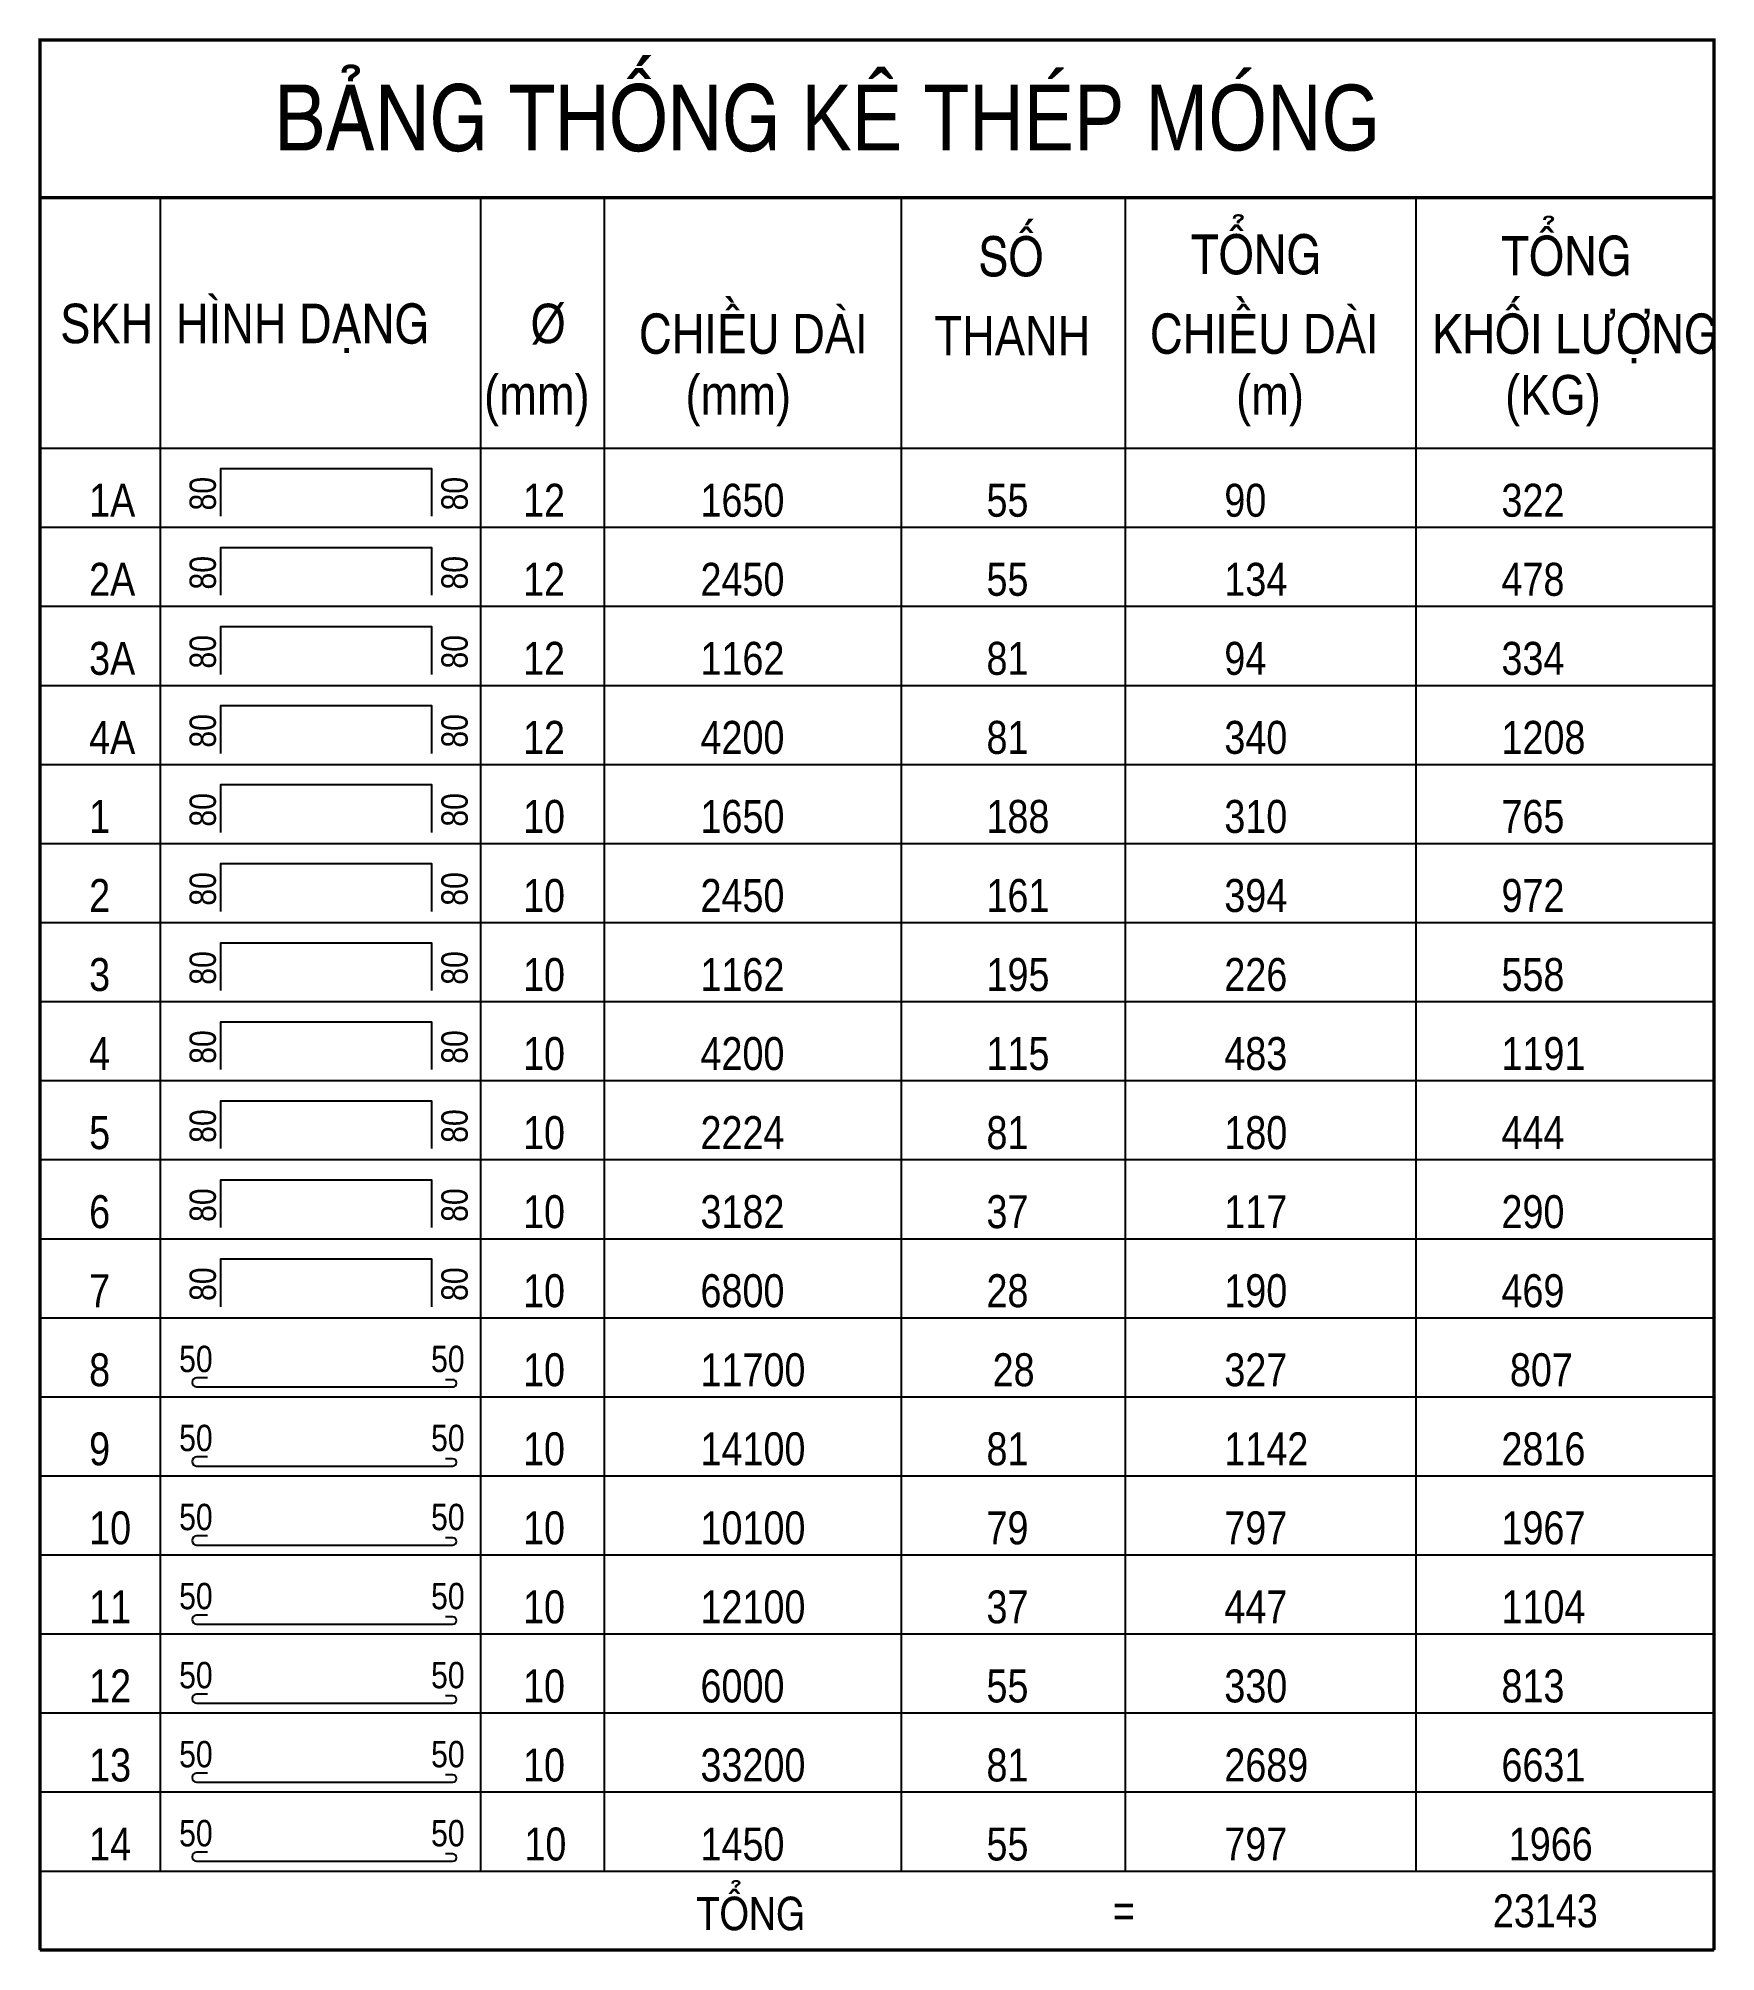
# Model space of a CAD drawing. Extents: x -79995 to 347433, y -157641 to 104789.
# Drawn here: x 197722 to 210452, y -151636 to -137112 of the extents above; entities that cross this region are included whole.
import ezdxf

# ---------------------------------------------------------------- set-up
doc = ezdxf.new("R2010")
doc.units = 0
doc.layers.add('cot', color=4, linetype='CONTINUOUS', lineweight=0)
for name, color, linetype in [('TEXT', 7, 'CONTINUOUS'), ('THEP', 6, 'CONTINUOUS'), ('TUONG', 131, 'CONTINUOUS')]:
    doc.layers.add(name, color=color, linetype=linetype)
doc.styles.add('DIM-NEW', font='')
doc.styles.get('DIM-NEW').set_extended_font_data('VNI-Helve-Condense')

msp = doc.modelspace()

# ---------------------------------------------------------------- texts
at = {"layer": 'TEXT', "style": 'DIM-NEW'}
for s, height, p in [('BAÛNG THOÁNG KEÂ THEÙP MOÙNG', 500, (199517.757, -137963.925)), ('SOÁ ', 300, (204856.453, -138916.719)), ('TOÅNG ', 300, (206470.996, -138901.341)), ('TOÅNG ', 300, (208826.063, -138912.308)), ('SKH', 300, (197888.583, -139426.774)), ('HÌNH DAÏNG', 300, (198766.35, -139426.774)), ('%%254', 300, (201457.964, -139426.774)), ('CHIEÀU DAØI', 300, (202282.665, -139503.82)), ('CHIEÀU DAØI', 300, (206160.193, -139503.82)), ('KHOÁI LÖÔÏNG', 300, (208301.143, -139503.82)), ('THANH', 300, (204523.375, -139519.319)), ('(mm)', 300, (201105.259, -139967.855)), ('(mm)', 300, (202634.06, -139967.855)), ('(m)', 300, (206812.677, -139967.855)), ('(KG)', 300, (208854.183, -139967.855)), ('1A', 250, (198108.211, -140743.699)), ('12', 250, (201401.115, -140743.699)), ('1650', 250, (202747.878, -140743.699)), ('55', 250, (204918.276, -140743.699)), ('90', 250, (206723.217, -140743.699)), ('322', 250, (208826.479, -140743.699)), ('2A', 250, (198108.211, -141343.699)), ('12', 250, (201401.115, -141343.699)), ('2450', 250, (202747.878, -141343.699)), ('55', 250, (204918.276, -141343.699)), ('134', 250, (206723.217, -141343.699)), ('478', 250, (208826.479, -141343.699)), ('3A', 250, (198108.211, -141943.699)), ('12', 250, (201401.115, -141943.699)), ('1162', 250, (202747.878, -141943.699)), ('81', 250, (204918.276, -141943.699)), ('94', 250, (206723.217, -141943.699)), ('334', 250, (208826.479, -141943.699)), ('4A', 250, (198108.211, -142543.699)), ('12', 250, (201401.115, -142543.699)), ('4200', 250, (202747.878, -142543.699)), ('81', 250, (204918.276, -142543.699)), ('340', 250, (206723.217, -142543.699)), ('1208', 250, (208826.479, -142543.699)), ('1', 250, (198108.211, -143143.699)), ('10', 250, (201401.115, -143143.699)), ('1650', 250, (202747.878, -143143.699)), ('188', 250, (204918.276, -143143.699)), ('310', 250, (206723.217, -143143.699)), ('765', 250, (208826.479, -143143.699)), ('2', 250, (198108.211, -143743.699)), ('10', 250, (201401.115, -143743.699)), ('2450', 250, (202747.878, -143743.699)), ('161', 250, (204918.276, -143743.699)), ('394', 250, (206723.217, -143743.699)), ('972', 250, (208826.479, -143743.699)), ('3', 250, (198108.211, -144343.699)), ('10', 250, (201401.115, -144343.699)), ('1162', 250, (202747.878, -144343.699)), ('195', 250, (204918.276, -144343.699)), ('226', 250, (206723.217, -144343.699)), ('558', 250, (208826.479, -144343.699)), ('4', 250, (198108.211, -144943.699)), ('10', 250, (201401.115, -144943.699)), ('4200', 250, (202747.878, -144943.699)), ('115', 250, (204918.276, -144943.699)), ('483', 250, (206723.217, -144943.699)), ('1191', 250, (208826.479, -144943.699)), ('5', 250, (198108.211, -145543.699)), ('10', 250, (201401.115, -145543.699)), ('2224', 250, (202747.878, -145543.699)), ('81', 250, (204918.276, -145543.699)), ('180', 250, (206723.217, -145543.699)), ('444', 250, (208826.479, -145543.699)), ('6', 250, (198108.211, -146143.699)), ('10', 250, (201401.115, -146143.699)), ('3182', 250, (202747.878, -146143.699)), ('37', 250, (204918.276, -146143.699)), ('117', 250, (206723.217, -146143.699)), ('290', 250, (208826.479, -146143.699)), ('7', 250, (198108.211, -146743.699)), ('10', 250, (201401.115, -146743.699)), ('6800', 250, (202747.878, -146743.699)), ('28', 250, (204918.276, -146743.699)), ('190', 250, (206723.217, -146743.699)), ('469', 250, (208826.479, -146743.699)), ('8', 250, (198108.211, -147343.699)), ('50', 200, (198791.047, -147236.402)), ('50', 200, (200703.071, -147236.402)), ('10', 250, (201401.115, -147343.699)), ('11700', 250, (202747.878, -147343.699)), ('28', 250, (204964.904, -147343.699)), ('327', 250, (206723.217, -147343.699)), ('807', 250, (208890.297, -147343.699)), ('9', 250, (198108.211, -147943.699)), ('50', 200, (198791.047, -147836.402)), ('50', 200, (200703.071, -147836.402)), ('10', 250, (201401.115, -147943.699)), ('14100', 250, (202747.878, -147943.699)), ('81', 250, (204918.276, -147943.699)), ('1142', 250, (206723.217, -147943.699)), ('2816', 250, (208826.479, -147943.699)), ('10', 250, (198108.211, -148543.699)), ('50', 200, (198791.047, -148436.402)), ('50', 200, (200703.071, -148436.402)), ('10', 250, (201401.115, -148543.699)), ('10100', 250, (202747.878, -148543.699)), ('79', 250, (204918.276, -148543.699)), ('797', 250, (206723.217, -148543.699)), ('1967', 250, (208826.479, -148543.699)), ('50', 200, (198791.047, -149036.402)), ('50', 200, (200703.071, -149036.402)), ('11', 250, (198108.211, -149143.699)), ('10', 250, (201401.115, -149143.699)), ('12100', 250, (202747.878, -149143.699)), ('37', 250, (204918.276, -149143.699)), ('447', 250, (206723.217, -149143.699)), ('1104', 250, (208826.479, -149143.699)), ('50', 200, (198791.047, -149636.402)), ('50', 200, (200703.071, -149636.402)), ('12', 250, (198108.211, -149743.699)), ('10', 250, (201401.115, -149743.699)), ('6000', 250, (202747.878, -149743.699)), ('55', 250, (204918.276, -149743.699)), ('330', 250, (206723.217, -149743.699)), ('813', 250, (208826.479, -149743.699)), ('50', 200, (198791.047, -150236.402)), ('50', 200, (200703.071, -150236.402)), ('13', 250, (198108.211, -150343.699)), ('10', 250, (201401.115, -150343.699)), ('33200', 250, (202747.878, -150343.699)), ('81', 250, (204918.276, -150343.699)), ('2689', 250, (206723.217, -150343.699)), ('6631', 250, (208826.479, -150343.699)), ('14', 250, (198108.211, -150943.699)), ('50', 200, (198791.047, -150836.402)), ('50', 200, (200703.071, -150836.402)), ('10', 250, (201411.304, -150943.699)), ('1450', 250, (202747.878, -150943.699)), ('55', 250, (204918.276, -150943.699)), ('797', 250, (206723.217, -150943.699)), ('1966', 250, (208882.031, -150943.699)), ('TOÅNG', 250, (202718.382, -151470.675)), ('=', 250, (205876.188, -151450.46)), ('23143', 250, (208761.294, -151450.46))]:
    msp.add_text(s, height=height, dxfattribs=at).set_placement(p)
for p in [(199070.351, -140696.276), (200980.958, -140696.276), (199070.351, -141296.276), (200980.958, -141296.276), (199070.351, -141896.276), (200980.958, -141896.276), (199070.351, -142496.276), (200980.958, -142496.276), (199070.351, -143096.276), (200980.958, -143096.276), (199070.351, -143696.276), (200980.958, -143696.276), (199070.351, -144296.276), (200980.958, -144296.276), (199070.351, -144896.276), (200980.958, -144896.276), (199070.351, -145496.276), (200980.958, -145496.276), (199070.351, -146096.276), (200980.958, -146096.276), (199070.351, -146696.276), (200980.958, -146696.276)]:
    msp.add_text('80', height=200, rotation=90, dxfattribs=at).set_placement(p)

# ---------------------------------------------------------------- linework, layer by layer
at = {"layer": 'cot', "lineweight": -2, "ltscale": 10}
for p, q in [((197734.71, -140223.699), (198647.251, -140223.699)), ((198647.251, -140223.699), (210439.929, -140223.699)), ((197734.71, -140823.699), (198647.251, -140823.699)), ((198647.251, -140823.699), (210439.929, -140823.699)), ((197734.71, -141423.699), (198647.251, -141423.699)), ((197734.71, -141423.699), (198647.251, -141423.699)), ((198647.251, -141423.699), (210439.929, -141423.699)), ((197734.71, -142023.699), (198647.251, -142023.699)), ((198647.251, -142023.699), (210439.929, -142023.699)), ((197734.71, -142623.699), (198647.251, -142623.699)), ((198647.251, -142623.699), (210439.929, -142623.699)), ((197734.71, -143223.699), (198647.251, -143223.699)), ((198647.251, -143223.699), (210439.929, -143223.699)), ((197734.71, -143823.699), (198647.251, -143823.699)), ((198647.251, -143823.699), (210439.929, -143823.699)), ((197734.71, -144423.699), (198647.251, -144423.699)), ((197734.71, -144423.699), (198647.251, -144423.699)), ((198647.251, -144423.699), (210439.929, -144423.699)), ((197734.71, -145023.699), (198647.251, -145023.699)), ((198647.251, -145023.699), (210439.929, -145023.699)), ((197734.71, -145623.699), (198647.251, -145623.699)), ((198647.251, -145623.699), (210439.929, -145623.699)), ((197734.71, -146223.699), (198647.251, -146223.699)), ((198647.251, -146223.699), (210439.929, -146223.699)), ((197734.71, -146823.699), (198647.251, -146823.699)), ((197734.71, -146823.699), (198647.251, -146823.699)), ((198647.251, -146823.699), (210439.929, -146823.699)), ((198647.251, -146823.699), (210439.929, -146823.699)), ((197734.71, -147423.699), (198647.251, -147423.699)), ((198647.251, -147423.699), (210439.929, -147423.699)), ((197734.71, -148023.699), (198647.251, -148023.699)), ((198647.251, -148023.699), (210439.929, -148023.699)), ((197734.71, -148623.699), (198647.251, -148623.699)), ((197734.71, -148623.699), (198647.251, -148623.699)), ((198647.251, -148623.699), (210439.929, -148623.699)), ((197734.71, -149223.699), (198647.251, -149223.699)), ((198647.251, -149223.699), (210439.929, -149223.699)), ((197734.71, -149823.699), (198647.251, -149823.699)), ((198647.251, -149823.699), (210439.929, -149823.699)), ((197734.71, -150423.699), (198647.251, -150423.699)), ((198647.251, -150423.699), (210439.929, -150423.699)), ((197734.71, -151023.699), (198647.251, -151023.699)), ((198647.251, -151023.699), (210439.929, -151023.699)), ((198647.251, -151023.699), (210439.929, -151023.699)), ((197734.71, -151623.699), (198647.251, -151623.699)), ((198647.251, -151623.699), (210439.929, -151623.699))]:
    msp.add_line(p, q, dxfattribs=at)
at = {"layer": 'THEP', "ltscale": 10}
for points in [[(200707.75, -140740.17), (200707.75, -140379.705), (200707.75, -140379.705), (200632.75, -140379.705), (199105.271, -140379.705), (199105.271, -140379.705), (199105.271, -140740.17)], [(200707.75, -141340.17), (200707.75, -140979.705), (200707.75, -140979.705), (200632.75, -140979.705), (199105.271, -140979.705), (199105.271, -140979.705), (199105.271, -141340.17)], [(200707.75, -141940.17), (200707.75, -141579.705), (200707.75, -141579.705), (200632.75, -141579.705), (199105.271, -141579.705), (199105.271, -141579.705), (199105.271, -141940.17)], [(200707.75, -142540.17), (200707.75, -142179.705), (200707.75, -142179.705), (200632.75, -142179.705), (199105.271, -142179.705), (199105.271, -142179.705), (199105.271, -142540.17)], [(200707.75, -143140.17), (200707.75, -142779.705), (200707.75, -142779.705), (200632.75, -142779.705), (199105.271, -142779.705), (199105.271, -142779.705), (199105.271, -143140.17)], [(200707.75, -143740.17), (200707.75, -143379.705), (200707.75, -143379.705), (200632.75, -143379.705), (199105.271, -143379.705), (199105.271, -143379.705), (199105.271, -143740.17)], [(200707.75, -144340.17), (200707.75, -143979.705), (200707.75, -143979.705), (200632.75, -143979.705), (199105.271, -143979.705), (199105.271, -143979.705), (199105.271, -144340.17)], [(200707.75, -144940.17), (200707.75, -144579.705), (200707.75, -144579.705), (200632.75, -144579.705), (199105.271, -144579.705), (199105.271, -144579.705), (199105.271, -144940.17)], [(200707.75, -145540.17), (200707.75, -145179.705), (200707.75, -145179.705), (200632.75, -145179.705), (199105.271, -145179.705), (199105.271, -145179.705), (199105.271, -145540.17)], [(200707.75, -146140.17), (200707.75, -145779.705), (200707.75, -145779.705), (200632.75, -145779.705), (199105.271, -145779.705), (199105.271, -145779.705), (199105.271, -146140.17)], [(200707.75, -146740.17), (200707.75, -146379.705), (200707.75, -146379.705), (200632.75, -146379.705), (199105.271, -146379.705), (199105.271, -146379.705), (199105.271, -146740.17)]]:
    msp.add_lwpolyline(points, dxfattribs=at)
at = {"layer": 'THEP'}
for points in [[(199006.811, -147280.336), (198923.969, -147280.336, 1), (198923.969, -147349.306), (200868.509, -147349.306, 1), (200868.509, -147294.13), (200813.281, -147294.13)], [(199006.811, -147880.336), (198923.969, -147880.336, 1), (198923.969, -147949.306), (200868.509, -147949.306, 1), (200868.509, -147894.13), (200813.281, -147894.13)], [(199006.811, -148480.336), (198923.969, -148480.336, 1), (198923.969, -148549.306), (200868.509, -148549.306, 1), (200868.509, -148494.13), (200813.281, -148494.13)], [(199006.811, -149080.336), (198923.969, -149080.336, 1), (198923.969, -149149.306), (200868.509, -149149.306, 1), (200868.509, -149094.13), (200813.281, -149094.13)], [(199006.811, -149680.336), (198923.969, -149680.336, 1), (198923.969, -149749.306), (200868.509, -149749.306, 1), (200868.509, -149694.13), (200813.281, -149694.13)], [(199006.811, -150280.336), (198923.969, -150280.336, 1), (198923.969, -150349.306), (200868.509, -150349.306, 1), (200868.509, -150294.13), (200813.281, -150294.13)], [(199006.811, -150880.336), (198923.969, -150880.336, 1), (198923.969, -150949.306), (200868.509, -150949.306, 1), (200868.509, -150894.13), (200813.281, -150894.13)]]:
    msp.add_lwpolyline(points, format="xyb", dxfattribs=at)
at = {"layer": 'TUONG', "lineweight": -2, "ltscale": 10}
for p, q in [((198647.251, -138322.559), (198647.251, -151023.699)), ((201078.682, -138322.559), (201078.682, -151023.699)), ((202016.833, -138322.559), (202016.833, -151023.699)), ((204269.519, -138322.559), (204269.519, -151023.699)), ((205970.986, -138322.559), (205970.986, -151023.699)), ((208176.947, -138322.559), (208176.947, -151023.699)), ((197734.71, -140223.699), (210439.929, -140223.699))]:
    msp.add_line(p, q, dxfattribs=at)
at = {"layer": 'TUONG', "lineweight": -2, "ltscale": 10, "const_width": 25}
for points in [[(210439.929, -151623.699), (210439.929, -137124.538), (197734.71, -137124.538), (197734.71, -151623.699)], [(197734.71, -138322.559), (210439.929, -138322.559)], [(197734.71, -151623.699), (210439.929, -151623.699)]]:
    msp.add_lwpolyline(points, dxfattribs=at)

msp.set_redraw_order([(e.dxf.handle, doc.entitydb.next_handle()) for e in msp.query("TEXT MTEXT ATTDEF DIMENSION ARC_DIMENSION")])  # texts and dimensions are drawn at this point

doc.saveas('drawing.dxf')
